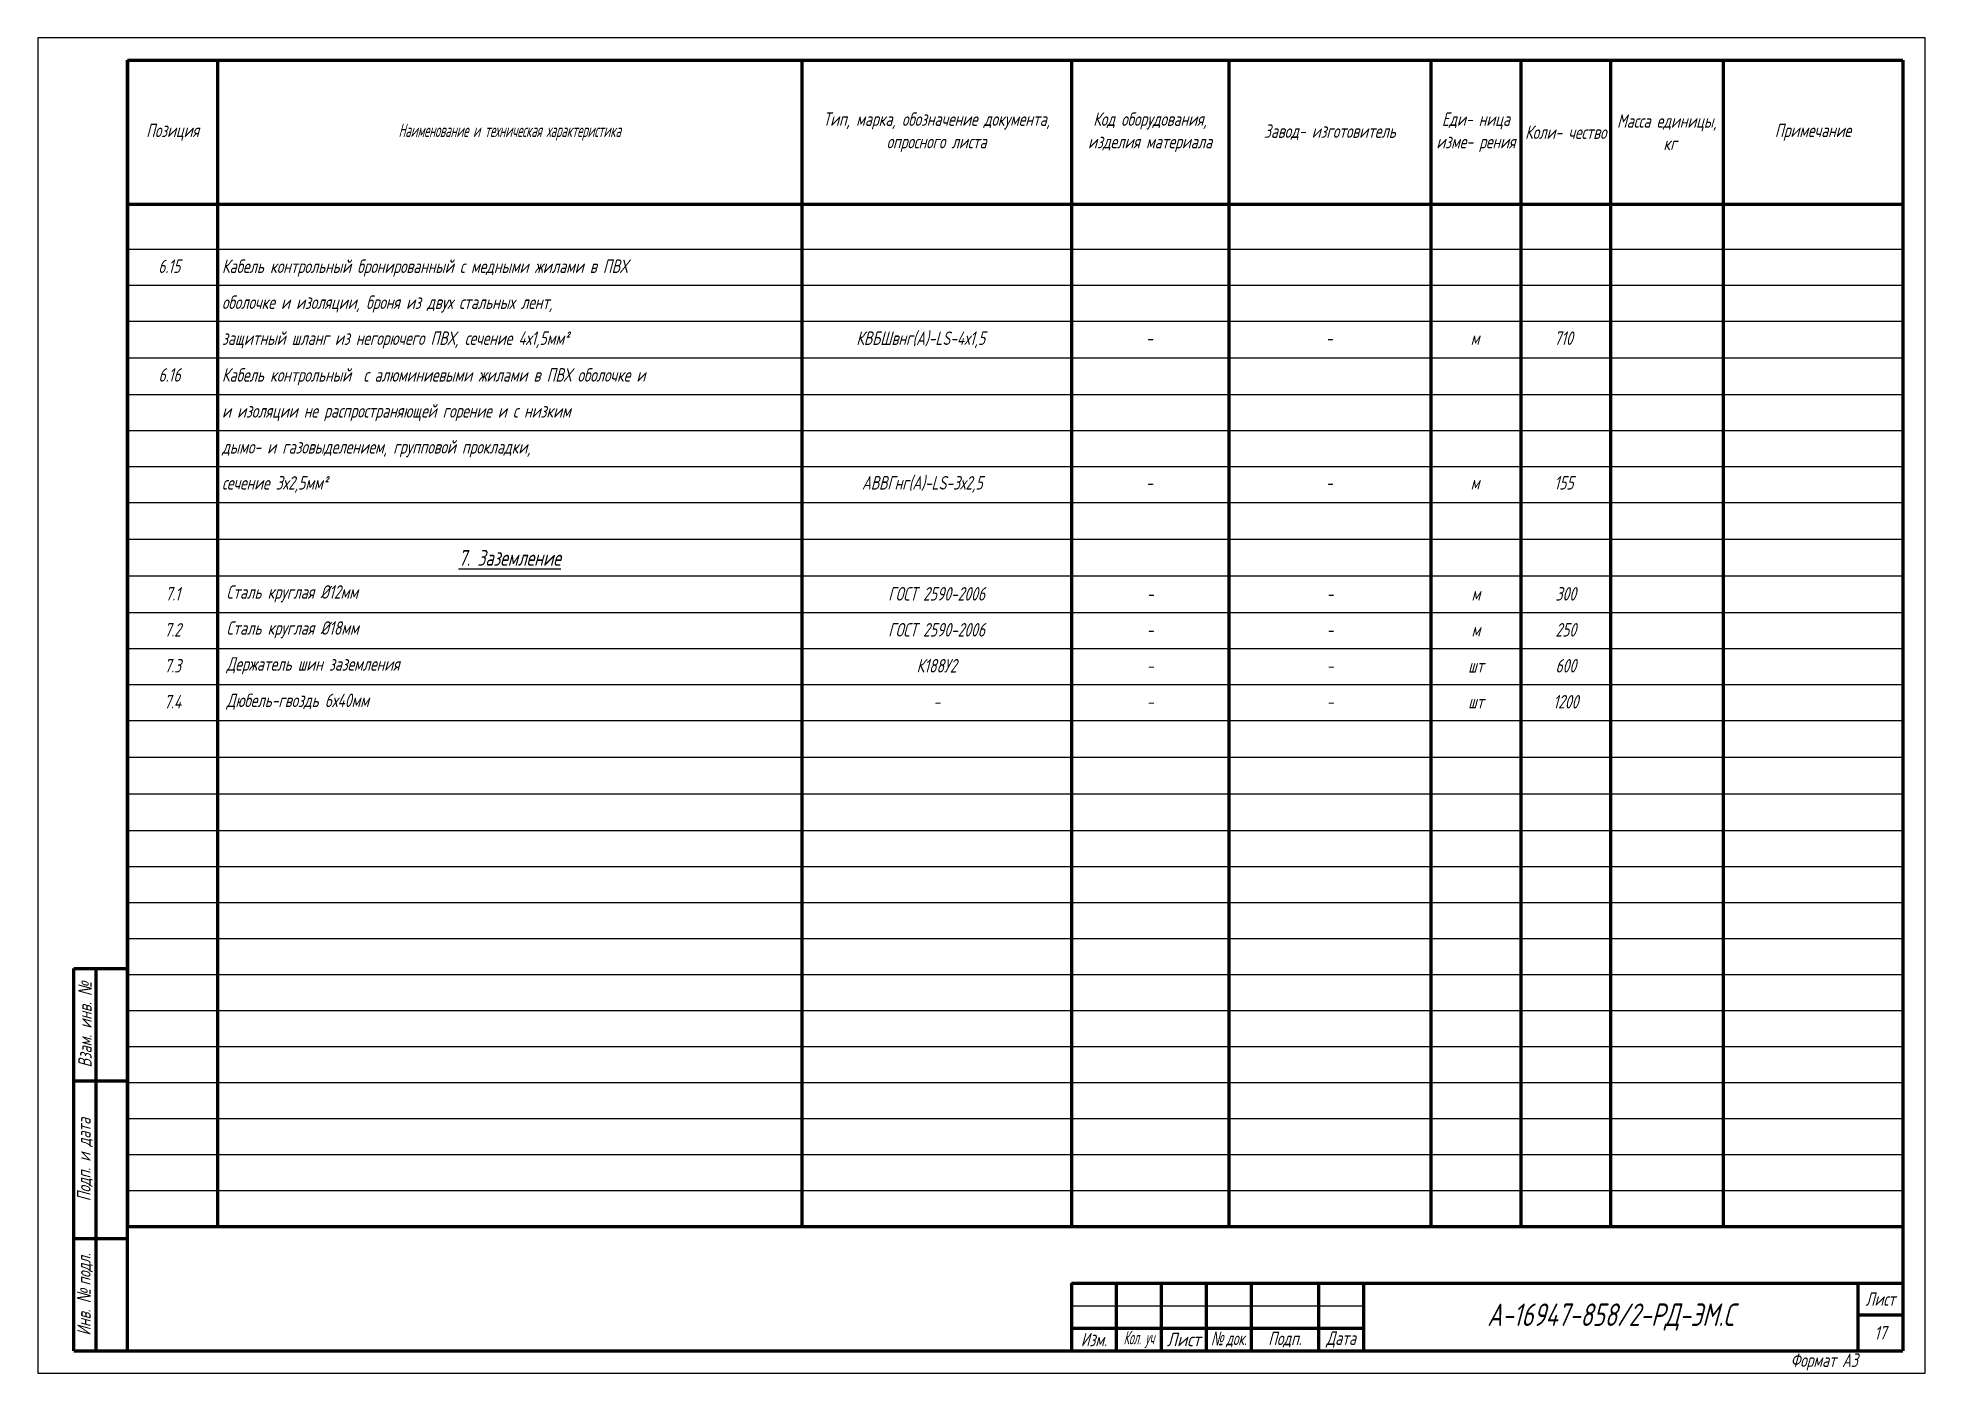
# Model space of a CAD drawing. Header units: millimetres. Extents: x -10490 to 5162, y -5053 to 76.
# Drawn here: x 3901.9 to 4321.9, y -814.1 to -517.1 of the extents above; entities that cross this region are included whole.
import ezdxf

# ---------------------------------------------------------------- set-up
doc = ezdxf.new("R2010")
doc.units = ezdxf.units.MM
for name, color, linetype, lineweight in [('Рамка толстая', 7, 'Continuous', 60), ('Рамка тонкая', 5, 'Continuous', 25), ('Спецификация', 9, 'Continuous', 25), ('Текст', 2, 'Continuous', 25), ('Штампы', 252, 'Continuous', 25)]:
    doc.layers.add(name, color=color, linetype=linetype, lineweight=lineweight)
doc.styles.add('SIMPLEX', font='simplex.shx', dxfattribs={"width": 0.7, "oblique": 15})

msp = doc.modelspace()

# ---------------------------------------------------------------- texts
at = {"layer": 'Спецификация', "color": 2, "style": 'SIMPLEX'}
for s, insert, char_height, width, attachment_point in [('{\\C2;Позиция}', (3931.89606, -538.14684), 3, 20, 5), ('{\\Fgost|c204;\\Q15;\\C2;Наименование и техническая характеристика}', (4006.89606, -538.14684), 3, 130, 5), ('{\\C2;Тип, марка, обозначение документа, опросного листа}', (4101.89606, -538.14684), 3, 60, 5), ('{\\C2;Код оборудования, изделия материала}', (4149.39606, -538.14684), 3, 35, 5), ('{\\C2;Завод- изготовитель}', (4189.39606, -538.14684), 3, 45, 5), ('{\\C2;Еди- ница изме- рения}', (4221.89606, -538.14684), 3, 20, 5), ('{\\C2;Коли- чество}', (4241.89606, -538.14684), 3, 20, 5), ('{\\C2;Масса единицы,  кг}', (4264.39606, -538.14684), 3, 25, 5), ('{\\C2;Примечание}', (4296.89606, -538.14684), 3, 40, 5), ('{\\L7. Заземление}', (4006.89606, -632.81351), 3.5, 126, 5), ('7.1', (3931.89606, -640.81351), 3, 20, 5), ('Сталь круглая %%C12мм', (3943.89606, -640.81351), 3, 126, 4), ('ГОСТ 2590-2006', (4101.89606, -640.81351), 3, 60, 5), ('-', (4149.39606, -640.81351), 3, 35, 5), ('-', (4189.39606, -640.81351), 3, 45, 5), ('м', (4221.89606, -640.81351), 3, 20, 5), ('300', (4241.89606, -640.81351), 3, 20, 5), ('7.2', (3931.89606, -648.81351), 3, 20, 5), ('Сталь круглая %%C18мм', (3943.89606, -648.81351), 3, 126, 4), ('ГОСТ 2590-2006', (4101.89606, -648.81351), 3, 60, 5), ('-', (4149.39606, -648.81351), 3, 35, 5), ('-', (4189.39606, -648.81351), 3, 45, 5), ('м', (4221.89606, -648.81351), 3, 20, 5), ('250', (4241.89606, -648.81351), 3, 20, 5), ('Держатель шин заземления', (3943.89606, -656.81351), 3, 126, 4), ('7.3', (3931.89606, -656.81351), 3, 20, 5), ('К188У2', (4101.89606, -656.81351), 3, 60, 5), ('-', (4149.39606, -656.81351), 3, 35, 5), ('-', (4189.39606, -656.81351), 3, 45, 5), ('шт', (4221.89606, -656.81351), 3, 20, 5), ('600', (4241.89606, -656.81351), 3, 20, 5), ('7.4', (3931.89606, -664.81351), 3, 20, 5), ('Дюбель-гвоздь 6х40мм', (3943.89606, -664.81351), 3, 126, 4), ('1200', (4241.89606, -664.81351), 3, 20, 5), ('-', (4101.89606, -664.81351), 3, 60, 5), ('-', (4149.39606, -664.81351), 3, 35, 5), ('-', (4189.39606, -664.81351), 3, 45, 5), ('шт', (4221.89606, -664.81351), 3, 20, 5)]:
    msp.add_mtext(s, dxfattribs=dict(at, insert=insert, char_height=char_height, width=width, attachment_point=attachment_point))
at = {"layer": 'Текст', "char_height": 3, "attachment_point": 1, "style": 'SIMPLEX'}
for s, width, heights, insert in [('\\pi6.8055;6.15', 20, [0], (3921.89606, -566.4581)), ('{\\W0.7;Кабель контрольный бронированный с медными жилами в ПВХ  }', 129, [0], (3942.89606, -566.4581)), ('оболочке и изоляции, броня из двух стальных лент, ', 129, [0], (3942.89606, -574.4581)), ('защитный шланг из негорючего ПВХ, сечение 4х1,5мм²', 129, [0], (3942.89606, -582.4581)), ('\\pi12.148;КВБШвнг(А)-LS-4х1,5', 60, [0], (4071.89606, -582.4581)), ('\\pi8.8437;м', 20, [3.5], (4211.89606, -582.4581)), ('\\pi7.4246;710', 20, [3.5], (4231.89606, -582.4581)), ('\\pi16.6;-', 35, [0], (4131.89606, -582.4581)), ('\\pi21.6;-', 45, [0], (4166.89606, -582.4581)), ('\\pi6.8629;6.16', 20, [0], (3921.89606, -590.62476)), ('{\\W0.7;Кабель контрольный  с алюминиевыми жилами в ПВХ оболочке и }', 129, [0], (3942.89606, -590.62476)), ('и изоляции не распространяющей горение и с низким ', 129, [0], (3942.89606, -598.62476)), ('дымо- и газовыделением, групповой прокладки,', 129, [0], (3942.89606, -606.62476)), ('сечение 3х2,5мм²', 129, [0], (3942.89606, -614.62476)), ('\\pi13.398;АВВГнг(А)-LS-3х2,5', 60, [0], (4071.89606, -614.62476)), ('\\pi16.6;-', 35, [0], (4131.89606, -614.62476)), ('\\pi21.6;-', 45, [0], (4166.89606, -614.62476)), ('\\pi8.8437;м', 20, [3.5], (4211.89606, -614.62476)), ('\\pi7.4481;155', 20, [3.5], (4231.89606, -614.62476))]:
    msp.add_mtext_dynamic_manual_height_columns(s, width=width, gutter_width=12.5, heights=heights, dxfattribs=dict(at, insert=insert))
at = {"layer": 'Штампы', "color": 2, "char_height": 3, "attachment_point": 5, "rotation": 90, "style": 'SIMPLEX'}
for s, insert, width in [('Взам. инв. {\\fArial|b0|i0|c204|p34;№}', (3912.39606, -736.64684), 25), ('Подп. и дата', (3912.39606, -766.64684), 35), ('Инв. {\\fArial|b0|i0|c204|p34;№ }подл.', (3912.39606, -796.64684), 25)]:
    msp.add_mtext(s, dxfattribs=dict(at, insert=insert, width=width))
at = {"layer": 'Штампы', "color": 2, "style": 'SIMPLEX'}
for s, insert, char_height, width, attachment_point in [('{\\W0.7;Лист}', (4311.89606, -797.64684), 3, 10, 5), ('А-16947-858/2-РД-ЭМ.С', (4251.89606, -801.64684), 5, 110, 5), ('Изм.', (4136.89606, -806.64684), 3, 10, 5), ('{\\W0.5;Кол. уч}', (4146.89606, -806.64684), 3, 10, 5), ('{\\W0.8;Лист}', (4156.89606, -806.64684), 3, 10, 5), ('{\\fArial|b0|i0|c204|p34;\\W0.6;№ \\Fsimplex|c204;док.}', (4166.89606, -806.64684), 3, 10, 5), ('Подп.', (4179.39606, -806.64684), 3, 15, 5), ('{\\W0.7;Дата}', (4191.89606, -806.64684), 3, 10, 5), ('17', (4311.89606, -805.14684), 3, 10, 5), ('Формат А3', (4306.89606, -811.64684), 3, 165, 6)]:
    msp.add_mtext(s, dxfattribs=dict(at, insert=insert, char_height=char_height, width=width, attachment_point=attachment_point))

# ---------------------------------------------------------------- blocks, each defined once
blk = doc.blocks.new('A$C64336E77')
at = {"layer": 'Рамка толстая'}
for p, q in [((20, 5), (20, 292)), ((20, 292), (415, 292)), ((415, 292), (415, 5)), ((20, 5), (415, 5))]:
    blk.add_line(p, q, dxfattribs=at)
at = {"layer": 'Рамка тонкая'}
for p, q in [((0, 297), (0, 0)), ((420, 297), (0, 297)), ((420, 0), (420, 297)), ((0, 0), (420, 0))]:
    blk.add_line(p, q, dxfattribs=at)

# ---------------------------------------------------------------- linework, layer by layer
at = {"layer": 'Спецификация', "lineweight": 60}
for p, q in [((3921.89606, -522.14684), (4316.89606, -522.14684)), ((3921.89606, -522.14684), (3921.89606, -781.48017)), ((3941.89606, -522.14684), (3941.89606, -781.48017)), ((4071.89606, -522.14684), (4071.89606, -781.48017)), ((4131.89606, -522.14684), (4131.89606, -781.48017)), ((4166.89606, -522.14684), (4166.89606, -781.48017)), ((4211.89606, -522.14684), (4211.89606, -781.48017)), ((4231.89606, -522.14684), (4231.89606, -781.48017)), ((4251.89606, -522.14684), (4251.89606, -781.48017)), ((4276.89606, -522.14684), (4276.89606, -781.48017)), ((4316.89606, -522.14684), (4316.89606, -781.48017)), ((3921.89606, -554.14684), (4316.89606, -554.14684)), ((3921.89606, -781.48017), (4316.89606, -781.48017))]:
    msp.add_line(p, q, dxfattribs=at)
at = {"layer": 'Спецификация', "color": 5}
for p, q in [((3921.89606, -564.14684), (4316.89606, -564.14684)), ((3921.89606, -572.14684), (4316.89606, -572.14684)), ((3921.89606, -580.14684), (4316.89606, -580.14684)), ((3921.89606, -588.31351), (4316.89606, -588.31351)), ((3921.89606, -596.48017), (4316.89606, -596.48017)), ((3921.89606, -604.48017), (4316.89606, -604.48017)), ((3921.89606, -612.48017), (4316.89606, -612.48017)), ((3921.89606, -620.48017), (4316.89606, -620.48017)), ((3921.89606, -628.64684), (4316.89606, -628.64684)), ((3921.89606, -636.81351), (4316.89606, -636.81351)), ((3921.89606, -644.98017), (4316.89606, -644.98017)), ((3921.89606, -652.98017), (4316.89606, -652.98017)), ((3921.89606, -660.98017), (4316.89606, -660.98017)), ((3921.89606, -668.98017), (4316.89606, -668.98017)), ((3921.89606, -677.14684), (4316.89606, -677.14684)), ((3921.89606, -685.31351), (4316.89606, -685.31351)), ((3921.89606, -693.48017), (4316.89606, -693.48017)), ((3921.89606, -701.48017), (4316.89606, -701.48017)), ((3921.89606, -709.48017), (4316.89606, -709.48017)), ((3921.89606, -717.48017), (4316.89606, -717.48017)), ((3921.89606, -725.48017), (4316.89606, -725.48017)), ((3921.89606, -733.48017), (4316.89606, -733.48017)), ((3921.89606, -741.48017), (4316.89606, -741.48017)), ((3921.89606, -749.48017), (4316.89606, -749.48017)), ((3921.89606, -757.48017), (4316.89606, -757.48017)), ((3921.89606, -765.48017), (4316.89606, -765.48017)), ((3921.89606, -773.48017), (4316.89606, -773.48017))]:
    msp.add_line(p, q, dxfattribs=at)
at = {"layer": 'Штампы', "lineweight": 60}
for p, q in [((3909.89606, -809.14684), (3909.89606, -724.14684)), ((3909.89606, -724.14684), (3921.89606, -724.14684)), ((3914.89606, -809.14684), (3914.89606, -724.14684)), ((3921.89606, -809.14684), (3921.89606, -724.14684)), ((3909.89606, -749.14684), (3921.89606, -749.14684)), ((3909.89606, -784.14684), (3921.89606, -784.14684)), ((4131.89606, -794.14684), (4316.89606, -794.14684)), ((4131.89606, -794.14684), (4131.89606, -809.14684)), ((4141.89606, -794.14684), (4141.89606, -809.14684)), ((4151.89606, -794.14684), (4151.89606, -809.14684)), ((4161.89606, -794.14684), (4161.89606, -809.14684)), ((4171.89606, -794.14684), (4171.89606, -809.14684)), ((4186.89606, -794.14684), (4186.89606, -809.14684)), ((4196.89606, -794.14684), (4196.89606, -809.14684)), ((4306.89606, -794.14684), (4306.89606, -809.14684)), ((4316.89606, -794.14684), (4316.89606, -809.14684)), ((4306.89606, -801.14684), (4316.89606, -801.14684)), ((4131.89606, -804.14684), (4196.89606, -804.14684)), ((3909.89606, -809.14684), (3921.89606, -809.14684)), ((4131.89606, -809.14684), (4316.89606, -809.14684))]:
    msp.add_line(p, q, dxfattribs=at)
at = {"layer": 'Штампы', "color": 5, "lineweight": 25}
msp.add_line((4131.89606, -799.14684), (4196.89606, -799.14684), dxfattribs=at)
at = {"layer": 'Штампы', "color": 8, "lineweight": 0}
msp.add_line((4131.89606, -814.14684), (4316.89606, -814.14684), dxfattribs=at)

# ---------------------------------------------------------------- block references
msp.add_blockref('A$C64336E77', (3901.89608, -814.14683))

msp.set_redraw_order([(e.dxf.handle, doc.entitydb.next_handle()) for e in msp.query("TEXT MTEXT ATTDEF DIMENSION ARC_DIMENSION")])  # texts and dimensions are drawn at this point

doc.saveas('drawing.dxf')
